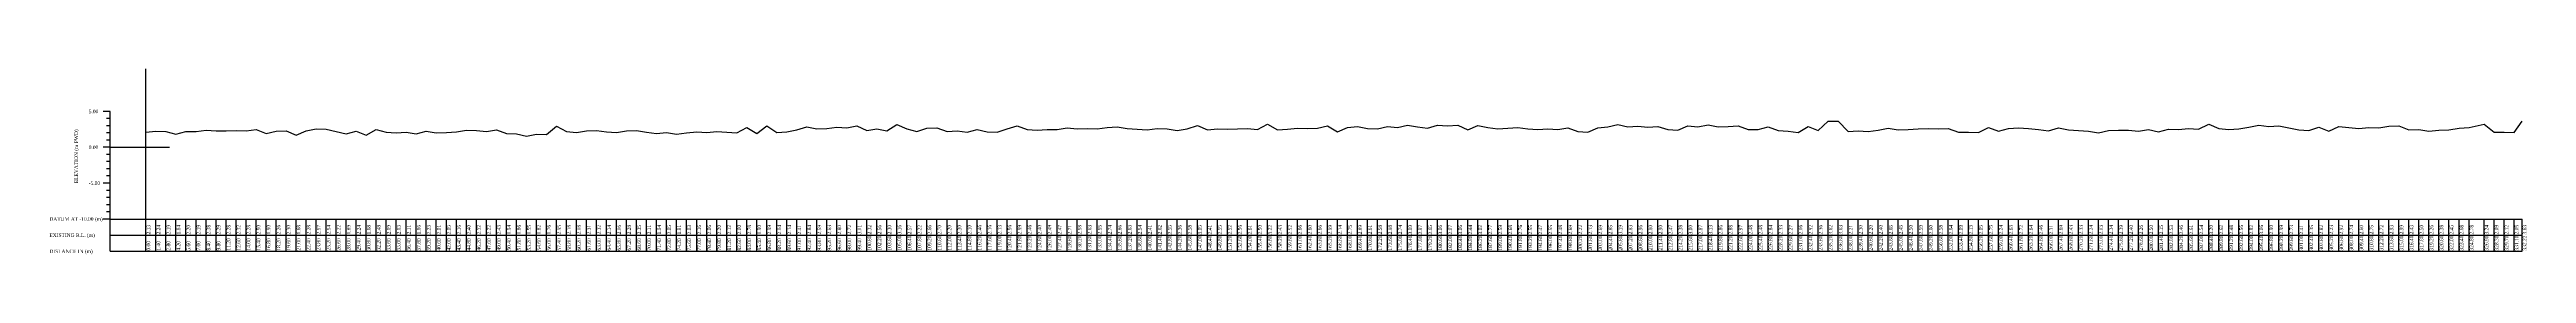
# Model space of a CAD drawing. Header units: metres. Extents: x -148477 to 168932, y -55673 to -2736.
# Drawn here: x 4703.2 to 5049.5, y -17409 to -17383.1 of the extents above; entities that cross this region are included whole.
import ezdxf

# ---------------------------------------------------------------- set-up
doc = ezdxf.new("R2010")
doc.units = ezdxf.units.M
doc.styles.add('liza', font='times.ttf', dxfattribs={"height": 2})

msp = doc.modelspace()

# ---------------------------------------------------------------- linework, layer by layer
at = {"color": 3, "linetype": 'Continuous', "lineweight": -3, "ltscale": 0.5}
for p, q in [((4716.668, -17404.0795), (4716.668, -17383.1289)), ((4711.668, -17394.0795), (4719.9416, -17394.0795))]:
    msp.add_line(p, q, dxfattribs=at)
at = {"color": 6, "linetype": 'Continuous', "lineweight": -3, "ltscale": 0.5}
for p, q in [((4711.668, -17389.0795), (4710.668, -17389.0795)), ((4711.668, -17390.0795), (4711.168, -17390.0795)), ((4711.668, -17391.0795), (4711.168, -17391.0795)), ((4711.668, -17408.5795), (4711.668, -17389.0795)), ((4711.668, -17394.0795), (4710.668, -17394.0795)), ((4711.668, -17392.0795), (4711.168, -17392.0795)), ((4711.668, -17393.0795), (4711.168, -17393.0795)), ((4711.668, -17395.0795), (4711.168, -17395.0795)), ((4711.668, -17396.0795), (4711.168, -17396.0795)), ((4711.668, -17397.0795), (4711.168, -17397.0795)), ((4711.668, -17398.0795), (4711.168, -17398.0795)), ((4711.668, -17399.0795), (4710.668, -17399.0795)), ((4711.668, -17400.0795), (4711.168, -17400.0795)), ((4711.668, -17401.0795), (4711.168, -17401.0795)), ((4711.668, -17404.0795), (4710.668, -17404.0795)), ((4711.668, -17402.0795), (4711.168, -17402.0795)), ((4711.668, -17403.0795), (4711.168, -17403.0795)), ((4711.668, -17404.0795), (5048.888, -17404.0795)), ((4716.668, -17408.5795), (4716.668, -17404.0795)), ((4718.068, -17408.5795), (4718.068, -17404.0795)), ((4719.468, -17408.5795), (4719.468, -17404.0795)), ((4720.868, -17408.5795), (4720.868, -17404.0795)), ((4722.268, -17408.5795), (4722.268, -17404.0795)), ((4723.668, -17408.5795), (4723.668, -17404.0795)), ((4725.068, -17408.5795), (4725.068, -17404.0795)), ((4726.468, -17408.5795), (4726.468, -17404.0795)), ((4727.868, -17408.5795), (4727.868, -17404.0795)), ((4729.268, -17408.5795), (4729.268, -17404.0795)), ((4730.668, -17408.5795), (4730.668, -17404.0795)), ((4732.068, -17408.5795), (4732.068, -17404.0795)), ((4733.468, -17408.5795), (4733.468, -17404.0795)), ((4734.868, -17408.5795), (4734.868, -17404.0795)), ((4736.268, -17408.5795), (4736.268, -17404.0795)), ((4737.668, -17408.5795), (4737.668, -17404.0795)), ((4739.068, -17408.5795), (4739.068, -17404.0795)), ((4740.468, -17408.5795), (4740.468, -17404.0795)), ((4741.868, -17408.5795), (4741.868, -17404.0795)), ((4743.268, -17408.5795), (4743.268, -17404.0795)), ((4744.668, -17408.5795), (4744.668, -17404.0795)), ((4746.068, -17408.5795), (4746.068, -17404.0795)), ((4747.468, -17408.5795), (4747.468, -17404.0795)), ((4748.868, -17408.5795), (4748.868, -17404.0795)), ((4750.268, -17408.5795), (4750.268, -17404.0795)), ((4751.668, -17408.5795), (4751.668, -17404.0795)), ((4753.068, -17408.5795), (4753.068, -17404.0795)), ((4754.468, -17408.5795), (4754.468, -17404.0795)), ((4755.868, -17408.5795), (4755.868, -17404.0795)), ((4757.268, -17408.5795), (4757.268, -17404.0795)), ((4758.668, -17408.5795), (4758.668, -17404.0795)), ((4760.068, -17408.5795), (4760.068, -17404.0795)), ((4761.468, -17408.5795), (4761.468, -17404.0795)), ((4762.868, -17408.5795), (4762.868, -17404.0795)), ((4764.268, -17408.5795), (4764.268, -17404.0795)), ((4765.668, -17408.5795), (4765.668, -17404.0795)), ((4767.068, -17408.5795), (4767.068, -17404.0795)), ((4768.468, -17408.5795), (4768.468, -17404.0795)), ((4769.868, -17408.5795), (4769.868, -17404.0795)), ((4771.268, -17408.5795), (4771.268, -17404.0795)), ((4772.668, -17408.5795), (4772.668, -17404.0795)), ((4774.068, -17408.5795), (4774.068, -17404.0795)), ((4775.468, -17408.5795), (4775.468, -17404.0795)), ((4776.868, -17408.5795), (4776.868, -17404.0795)), ((4778.268, -17408.5795), (4778.268, -17404.0795)), ((4779.668, -17408.5795), (4779.668, -17404.0795)), ((4781.068, -17408.5795), (4781.068, -17404.0795)), ((4782.468, -17408.5795), (4782.468, -17404.0795)), ((4783.868, -17408.5795), (4783.868, -17404.0795)), ((4785.268, -17408.5795), (4785.268, -17404.0795)), ((4786.668, -17408.5795), (4786.668, -17404.0795)), ((4788.068, -17408.5795), (4788.068, -17404.0795)), ((4789.468, -17408.5795), (4789.468, -17404.0795)), ((4790.868, -17408.5795), (4790.868, -17404.0795)), ((4792.268, -17408.5795), (4792.268, -17404.0795)), ((4793.668, -17408.5795), (4793.668, -17404.0795)), ((4795.068, -17408.5795), (4795.068, -17404.0795)), ((4796.468, -17408.5795), (4796.468, -17404.0795)), ((4797.868, -17408.5795), (4797.868, -17404.0795)), ((4799.268, -17408.5795), (4799.268, -17404.0795)), ((4800.668, -17408.5795), (4800.668, -17404.0795)), ((4802.068, -17408.5795), (4802.068, -17404.0795)), ((4803.468, -17408.5795), (4803.468, -17404.0795)), ((4804.868, -17408.5795), (4804.868, -17404.0795)), ((4806.268, -17408.5795), (4806.268, -17404.0795)), ((4807.668, -17408.5795), (4807.668, -17404.0795)), ((4809.068, -17408.5795), (4809.068, -17404.0795)), ((4810.468, -17408.5795), (4810.468, -17404.0795)), ((4811.868, -17408.5795), (4811.868, -17404.0795)), ((4813.268, -17408.5795), (4813.268, -17404.0795)), ((4814.668, -17408.5795), (4814.668, -17404.0795)), ((4816.068, -17408.5795), (4816.068, -17404.0795)), ((4817.468, -17408.5795), (4817.468, -17404.0795)), ((4818.868, -17408.5795), (4818.868, -17404.0795)), ((4820.268, -17408.5795), (4820.268, -17404.0795)), ((4821.668, -17408.5795), (4821.668, -17404.0795)), ((4823.068, -17408.5795), (4823.068, -17404.0795)), ((4824.468, -17408.5795), (4824.468, -17404.0795)), ((4825.868, -17408.5795), (4825.868, -17404.0795)), ((4827.268, -17408.5795), (4827.268, -17404.0795)), ((4828.668, -17408.5795), (4828.668, -17404.0795)), ((4830.068, -17408.5795), (4830.068, -17404.0795)), ((4831.468, -17408.5795), (4831.468, -17404.0795)), ((4832.868, -17408.5795), (4832.868, -17404.0795)), ((4834.268, -17408.5795), (4834.268, -17404.0795)), ((4835.668, -17408.5795), (4835.668, -17404.0795)), ((4837.068, -17408.5795), (4837.068, -17404.0795)), ((4838.468, -17408.5795), (4838.468, -17404.0795)), ((4839.868, -17408.5795), (4839.868, -17404.0795)), ((4841.268, -17408.5795), (4841.268, -17404.0795)), ((4842.668, -17408.5795), (4842.668, -17404.0795)), ((4844.068, -17408.5795), (4844.068, -17404.0795)), ((4845.468, -17408.5795), (4845.468, -17404.0795)), ((4846.868, -17408.5795), (4846.868, -17404.0795)), ((4848.268, -17408.5795), (4848.268, -17404.0795)), ((4849.668, -17408.5795), (4849.668, -17404.0795)), ((4851.068, -17408.5795), (4851.068, -17404.0795)), ((4852.468, -17408.5795), (4852.468, -17404.0795)), ((4853.868, -17408.5795), (4853.868, -17404.0795)), ((4855.268, -17408.5795), (4855.268, -17404.0795)), ((4856.668, -17408.5795), (4856.668, -17404.0795)), ((4858.068, -17408.5795), (4858.068, -17404.0795)), ((4859.468, -17408.5795), (4859.468, -17404.0795)), ((4860.868, -17408.5795), (4860.868, -17404.0795)), ((4862.268, -17408.5795), (4862.268, -17404.0795)), ((4863.668, -17408.5795), (4863.668, -17404.0795)), ((4865.068, -17408.5795), (4865.068, -17404.0795)), ((4866.468, -17408.5795), (4866.468, -17404.0795)), ((4867.868, -17408.5795), (4867.868, -17404.0795)), ((4869.268, -17408.5795), (4869.268, -17404.0795)), ((4870.668, -17408.5795), (4870.668, -17404.0795)), ((4872.068, -17408.5795), (4872.068, -17404.0795)), ((4873.468, -17408.5795), (4873.468, -17404.0795)), ((4874.868, -17408.5795), (4874.868, -17404.0795)), ((4876.268, -17408.5795), (4876.268, -17404.0795)), ((4877.668, -17408.5795), (4877.668, -17404.0795)), ((4879.068, -17408.5795), (4879.068, -17404.0795)), ((4880.468, -17408.5795), (4880.468, -17404.0795)), ((4881.868, -17408.5795), (4881.868, -17404.0795)), ((4883.268, -17408.5795), (4883.268, -17404.0795)), ((4884.668, -17408.5795), (4884.668, -17404.0795)), ((4886.068, -17408.5795), (4886.068, -17404.0795)), ((4887.468, -17408.5795), (4887.468, -17404.0795)), ((4888.868, -17408.5795), (4888.868, -17404.0795)), ((4890.268, -17408.5795), (4890.268, -17404.0795)), ((4891.668, -17408.5795), (4891.668, -17404.0795)), ((4893.068, -17408.5795), (4893.068, -17404.0795)), ((4894.468, -17408.5795), (4894.468, -17404.0795)), ((4895.868, -17408.5795), (4895.868, -17404.0795)), ((4897.268, -17408.5795), (4897.268, -17404.0795)), ((4898.668, -17408.5795), (4898.668, -17404.0795)), ((4900.068, -17408.5795), (4900.068, -17404.0795)), ((4901.468, -17408.5795), (4901.468, -17404.0795)), ((4902.868, -17408.5795), (4902.868, -17404.0795)), ((4904.268, -17408.5795), (4904.268, -17404.0795)), ((4905.668, -17408.5795), (4905.668, -17404.0795)), ((4907.068, -17408.5795), (4907.068, -17404.0795)), ((4908.468, -17408.5795), (4908.468, -17404.0795)), ((4909.868, -17408.5795), (4909.868, -17404.0795)), ((4911.268, -17408.5795), (4911.268, -17404.0795)), ((4912.668, -17408.5795), (4912.668, -17404.0795)), ((4914.068, -17408.5795), (4914.068, -17404.0795)), ((4915.468, -17408.5795), (4915.468, -17404.0795)), ((4916.868, -17408.5795), (4916.868, -17404.0795)), ((4918.268, -17408.5795), (4918.268, -17404.0795)), ((4919.668, -17408.5795), (4919.668, -17404.0795)), ((4921.068, -17408.5795), (4921.068, -17404.0795)), ((4922.468, -17408.5795), (4922.468, -17404.0795)), ((4923.868, -17408.5795), (4923.868, -17404.0795)), ((4925.268, -17408.5795), (4925.268, -17404.0795)), ((4926.668, -17408.5795), (4926.668, -17404.0795)), ((4928.068, -17408.5795), (4928.068, -17404.0795)), ((4929.468, -17408.5795), (4929.468, -17404.0795)), ((4930.868, -17408.5795), (4930.868, -17404.0795)), ((4932.268, -17408.5795), (4932.268, -17404.0795)), ((4933.668, -17408.5795), (4933.668, -17404.0795)), ((4935.068, -17408.5795), (4935.068, -17404.0795)), ((4936.468, -17408.5795), (4936.468, -17404.0795)), ((4937.868, -17408.5795), (4937.868, -17404.0795)), ((4939.268, -17408.5795), (4939.268, -17404.0795)), ((4940.668, -17408.5795), (4940.668, -17404.0795)), ((4942.068, -17408.5795), (4942.068, -17404.0795)), ((4943.468, -17408.5795), (4943.468, -17404.0795)), ((4944.868, -17408.5795), (4944.868, -17404.0795)), ((4946.268, -17408.5795), (4946.268, -17404.0795)), ((4947.668, -17408.5795), (4947.668, -17404.0795)), ((4949.068, -17408.5795), (4949.068, -17404.0795)), ((4950.468, -17408.5795), (4950.468, -17404.0795)), ((4951.868, -17408.5795), (4951.868, -17404.0795)), ((4953.268, -17408.5795), (4953.268, -17404.0795)), ((4954.668, -17408.5795), (4954.668, -17404.0795)), ((4956.068, -17408.5795), (4956.068, -17404.0795)), ((4957.468, -17408.5795), (4957.468, -17404.0795)), ((4958.868, -17408.5795), (4958.868, -17404.0795)), ((4960.268, -17408.5795), (4960.268, -17404.0795)), ((4961.668, -17408.5795), (4961.668, -17404.0795)), ((4963.068, -17408.5795), (4963.068, -17404.0795)), ((4964.468, -17408.5795), (4964.468, -17404.0795)), ((4965.868, -17408.5795), (4965.868, -17404.0795)), ((4967.268, -17408.5795), (4967.268, -17404.0795)), ((4968.668, -17408.5795), (4968.668, -17404.0795)), ((4970.068, -17408.5795), (4970.068, -17404.0795)), ((4971.468, -17408.5795), (4971.468, -17404.0795)), ((4972.868, -17408.5795), (4972.868, -17404.0795)), ((4974.268, -17408.5795), (4974.268, -17404.0795)), ((4975.668, -17408.5795), (4975.668, -17404.0795)), ((4977.068, -17408.5795), (4977.068, -17404.0795)), ((4978.468, -17408.5795), (4978.468, -17404.0795)), ((4979.868, -17408.5795), (4979.868, -17404.0795)), ((4981.268, -17408.5795), (4981.268, -17404.0795)), ((4982.668, -17408.5795), (4982.668, -17404.0795)), ((4984.068, -17408.5795), (4984.068, -17404.0795)), ((4985.468, -17408.5795), (4985.468, -17404.0795)), ((4986.868, -17408.5795), (4986.868, -17404.0795)), ((4988.268, -17408.5795), (4988.268, -17404.0795)), ((4989.668, -17408.5795), (4989.668, -17404.0795)), ((4991.068, -17408.5795), (4991.068, -17404.0795)), ((4992.468, -17408.5795), (4992.468, -17404.0795)), ((4993.868, -17408.5795), (4993.868, -17404.0795)), ((4995.268, -17408.5795), (4995.268, -17404.0795)), ((4996.668, -17408.5795), (4996.668, -17404.0795)), ((4998.068, -17408.5795), (4998.068, -17404.0795)), ((4999.468, -17408.5795), (4999.468, -17404.0795)), ((5000.868, -17408.5795), (5000.868, -17404.0795)), ((5002.268, -17408.5795), (5002.268, -17404.0795)), ((5003.668, -17408.5795), (5003.668, -17404.0795)), ((5005.068, -17408.5795), (5005.068, -17404.0795)), ((5006.468, -17408.5795), (5006.468, -17404.0795)), ((5007.868, -17408.5795), (5007.868, -17404.0795)), ((5009.268, -17408.5795), (5009.268, -17404.0795)), ((5010.668, -17408.5795), (5010.668, -17404.0795)), ((5012.068, -17408.5795), (5012.068, -17404.0795)), ((5013.468, -17408.5795), (5013.468, -17404.0795)), ((5014.868, -17408.5795), (5014.868, -17404.0795)), ((5016.268, -17408.5795), (5016.268, -17404.0795)), ((5017.668, -17408.5795), (5017.668, -17404.0795)), ((5019.068, -17408.5795), (5019.068, -17404.0795)), ((5020.468, -17408.5795), (5020.468, -17404.0795)), ((5021.868, -17408.5795), (5021.868, -17404.0795)), ((5023.268, -17408.5795), (5023.268, -17404.0795)), ((5024.668, -17408.5795), (5024.668, -17404.0795)), ((5026.068, -17408.5795), (5026.068, -17404.0795)), ((5027.468, -17408.5795), (5027.468, -17404.0795)), ((5028.868, -17408.5795), (5028.868, -17404.0795)), ((5030.268, -17408.5795), (5030.268, -17404.0795)), ((5031.668, -17408.5795), (5031.668, -17404.0795)), ((5033.068, -17408.5795), (5033.068, -17404.0795)), ((5034.468, -17408.5795), (5034.468, -17404.0795)), ((5035.868, -17408.5795), (5035.868, -17404.0795)), ((5037.268, -17408.5795), (5037.268, -17404.0795)), ((5038.668, -17408.5795), (5038.668, -17404.0795)), ((5040.068, -17408.5795), (5040.068, -17404.0795)), ((5041.468, -17408.5795), (5041.468, -17404.0795)), ((5043.568, -17408.5795), (5043.568, -17404.0795)), ((5044.968, -17408.5795), (5044.968, -17404.0795)), ((5046.368, -17408.5795), (5046.368, -17404.0795)), ((5047.768, -17408.5795), (5047.768, -17404.0795)), ((5048.888, -17408.5795), (5048.888, -17404.0795)), ((4711.668, -17406.3295), (5048.888, -17406.3295)), ((4711.668, -17408.5795), (5048.888, -17408.5795))]:
    msp.add_line(p, q, dxfattribs=at)
msp.add_lwpolyline([(4716.668, -17391.9495), (4718.068, -17391.8395), (4719.468, -17391.8915), (4720.868, -17392.2395), (4722.268, -17391.8795), (4723.668, -17391.8855), (4725.068, -17391.6995), (4726.468, -17391.7895), (4727.868, -17391.7995), (4729.268, -17391.7595), (4730.668, -17391.7995), (4732.068, -17391.5795), (4733.468, -17392.1795), (4734.868, -17391.8195), (4736.268, -17391.7795), (4737.668, -17392.3995), (4739.068, -17391.7995), (4740.468, -17391.5095), (4741.868, -17391.5395), (4743.268, -17391.8595), (4744.668, -17392.1895), (4746.068, -17391.8395), (4747.468, -17392.3995), (4748.868, -17391.5995), (4750.268, -17391.9895), (4751.668, -17392.0455), (4753.068, -17391.9695), (4754.468, -17392.2205), (4755.868, -17391.8495), (4757.268, -17392.0695), (4758.668, -17392.0295), (4760.068, -17391.9195), (4761.468, -17391.6795), (4762.868, -17391.7595), (4764.268, -17391.8595), (4765.668, -17391.6495), (4767.068, -17392.1395), (4768.468, -17392.2195), (4769.868, -17392.5295), (4771.268, -17392.2595), (4772.668, -17392.3195), (4774.068, -17391.1295), (4775.468, -17391.8995), (4776.868, -17391.9995), (4778.268, -17391.7695), (4779.668, -17391.7595), (4781.068, -17391.9395), (4782.468, -17392.0195), (4783.868, -17391.7995), (4785.268, -17391.7295), (4786.668, -17391.9695), (4788.068, -17392.1395), (4789.468, -17392.0295), (4790.868, -17392.2695), (4792.268, -17392.0495), (4793.668, -17391.9195), (4795.068, -17392.0195), (4796.468, -17391.8795), (4797.868, -17391.9595), (4799.268, -17392.0795), (4800.668, -17391.2995), (4802.068, -17392.1795), (4803.468, -17391.0895), (4804.868, -17392.0395), (4806.268, -17391.9395), (4807.668, -17391.6695), (4809.068, -17391.2395), (4810.468, -17391.4895), (4811.868, -17391.4495), (4813.268, -17391.2795), (4814.668, -17391.3595), (4816.068, -17391.0695), (4817.468, -17391.7595), (4818.868, -17391.5195), (4820.268, -17391.7795), (4821.668, -17390.9195), (4823.068, -17391.5095), (4824.468, -17391.8595), (4825.868, -17391.4195), (4827.268, -17391.3795), (4828.668, -17391.8795), (4830.068, -17391.7795), (4831.468, -17391.9795), (4832.868, -17391.6195), (4834.268, -17391.9195), (4835.668, -17391.9495), (4837.068, -17391.5195), (4838.468, -17391.0895), (4839.868, -17391.6195), (4841.268, -17391.6795), (4842.668, -17391.5895), (4844.068, -17391.6095), (4845.468, -17391.3695), (4846.868, -17391.4995), (4848.268, -17391.4495), (4849.668, -17391.5295), (4851.068, -17391.3395), (4852.468, -17391.2195), (4853.868, -17391.4495), (4855.268, -17391.5395), (4856.668, -17391.6695), (4858.068, -17391.4595), (4859.468, -17391.5295), (4860.868, -17391.7195), (4862.268, -17391.4995), (4863.668, -17391.0345), (4865.068, -17391.6695), (4866.468, -17391.5295), (4867.868, -17391.5595), (4869.268, -17391.5195), (4870.668, -17391.4735), (4872.068, -17391.5795), (4873.468, -17390.8595), (4874.868, -17391.6495), (4876.268, -17391.5595), (4877.668, -17391.4195), (4879.068, -17391.4755), (4880.468, -17391.4195), (4881.868, -17391.0895), (4883.268, -17391.9395), (4884.668, -17391.3295), (4886.068, -17391.1895), (4887.468, -17391.4695), (4888.868, -17391.4995), (4890.268, -17391.1975), (4891.668, -17391.3395), (4893.068, -17390.9895), (4894.468, -17391.2095), (4895.868, -17391.4295), (4897.268, -17391.0195), (4898.668, -17391.1055), (4900.068, -17391.0195), (4901.468, -17391.6395), (4902.868, -17391.0595), (4904.268, -17391.3095), (4905.668, -17391.4895), (4907.068, -17391.3995), (4908.468, -17391.3195), (4909.868, -17391.5295), (4911.268, -17391.6095), (4912.668, -17391.5295), (4914.068, -17391.5995), (4915.468, -17391.3895), (4916.868, -17391.8595), (4918.268, -17391.9495), (4919.668, -17391.3895), (4921.068, -17391.2295), (4922.468, -17390.8895), (4923.868, -17391.2495), (4925.268, -17391.1195), (4926.668, -17391.2795), (4928.068, -17391.1795), (4929.468, -17391.6095), (4930.868, -17391.6995), (4932.268, -17391.0795), (4933.668, -17391.2095), (4935.068, -17390.9495), (4936.468, -17391.2195), (4937.868, -17391.1995), (4939.268, -17391.1095), (4940.668, -17391.5995), (4942.068, -17391.5995), (4943.468, -17391.2395), (4944.868, -17391.7495), (4946.268, -17391.8095), (4947.668, -17392.0195), (4949.068, -17391.1595), (4950.468, -17391.7195), (4951.868, -17390.4595), (4953.268, -17390.4495), (4954.668, -17391.8695), (4956.068, -17391.7795), (4957.468, -17391.8795), (4958.868, -17391.6795), (4960.268, -17391.4295), (4961.668, -17391.6295), (4963.068, -17391.5795), (4964.468, -17391.4895), (4965.868, -17391.4795), (4967.268, -17391.4995), (4968.668, -17391.4395), (4970.068, -17391.9895), (4971.468, -17391.9495), (4972.868, -17392.0295), (4974.268, -17391.3295), (4975.668, -17391.8395), (4977.068, -17391.4495), (4978.468, -17391.3595), (4979.868, -17391.4395), (4981.268, -17391.6195), (4982.668, -17391.7695), (4984.068, -17391.3895), (4985.468, -17391.6495), (4986.868, -17391.7495), (4988.268, -17391.8445), (4989.668, -17392.0495), (4991.068, -17391.7395), (4992.468, -17391.6895), (4993.868, -17391.6795), (4995.268, -17391.8195), (4996.668, -17391.5795), (4998.068, -17391.9295), (4999.468, -17391.5495), (5000.868, -17391.6195), (5002.268, -17391.4695), (5003.668, -17391.5395), (5005.068, -17390.8795), (5006.468, -17391.4595), (5007.868, -17391.5995), (5009.268, -17391.5195), (5010.668, -17391.2595), (5012.068, -17391.0195), (5013.468, -17391.1795), (5014.868, -17391.0895), (5016.268, -17391.3495), (5017.668, -17391.6695), (5019.068, -17391.7295), (5020.468, -17391.2595), (5021.868, -17391.8495), (5023.268, -17391.1595), (5024.668, -17391.3395), (5026.068, -17391.4795), (5027.468, -17391.3295), (5028.868, -17391.3595), (5030.268, -17391.1495), (5031.668, -17391.0895), (5033.068, -17391.6495), (5034.468, -17391.5795), (5035.868, -17391.8195), (5037.268, -17391.6995), (5038.668, -17391.6295), (5040.068, -17391.3995), (5041.468, -17391.2995), (5043.568, -17390.8395), (5044.968, -17391.9895), (5046.368, -17391.9595), (5047.768, -17392.0295), (5048.888, -17390.4495)], dxfattribs=at)

# ---------------------------------------------------------------- texts
at = {"color": 6, "linetype": 'Continuous', "lineweight": -3, "ltscale": 0.5, "char_height": 0.5, "attachment_point": 1, "style": 'liza'}
for s, insert, width in [('5.00', (4708.668, -17388.8295), 2), ('0.00', (4708.668, -17393.8295), 2), ('-5.00', (4708.668, -17398.8295), 2), ('DATUM AT -10.00 (m)', (4703.168, -17403.8295), 7.5), ('EXISTING R.L. (m)', (4703.168, -17406.0795), 7.5), ('DISTANCE IN (m)', (4703.168, -17408.3295), 7.5)]:
    msp.add_mtext(s, dxfattribs=dict(at, insert=insert, width=width))
at = {"color": 6, "linetype": 'Continuous', "lineweight": -3, "ltscale": 0.5, "char_height": 0.5, "attachment_point": 1, "rotation": 90, "style": 'liza'}
for s, insert, width in [('ELEVATION (m PWD)', (4706.668, -17399.0795), 10), ('2.13', (4716.768, -17406.2295), 2.15), ('2.24', (4718.168, -17406.2295), 2.15), ('2.19', (4719.568, -17406.2295), 2.15), ('1.84', (4720.968, -17406.2295), 2.15), ('2.20', (4722.368, -17406.2295), 2.15), ('2.19', (4723.768, -17406.2295), 2.15), ('2.38', (4725.168, -17406.2295), 2.15), ('2.29', (4726.568, -17406.2295), 2.15), ('2.28', (4727.968, -17406.2295), 2.15), ('2.32', (4729.368, -17406.2295), 2.15), ('2.28', (4730.768, -17406.2295), 2.15), ('2.50', (4732.168, -17406.2295), 2.15), ('1.90', (4733.568, -17406.2295), 2.15), ('2.26', (4734.968, -17406.2295), 2.15), ('2.30', (4736.368, -17406.2295), 2.15), ('1.68', (4737.768, -17406.2295), 2.15), ('2.28', (4739.168, -17406.2295), 2.15), ('2.57', (4740.568, -17406.2295), 2.15), ('2.54', (4741.968, -17406.2295), 2.15), ('2.22', (4743.368, -17406.2295), 2.15), ('1.89', (4744.768, -17406.2295), 2.15), ('2.24', (4746.168, -17406.2295), 2.15), ('1.68', (4747.568, -17406.2295), 2.15), ('2.48', (4748.968, -17406.2295), 2.15), ('2.09', (4750.368, -17406.2295), 2.15), ('2.03', (4751.768, -17406.2295), 2.15), ('2.11', (4753.168, -17406.2295), 2.15), ('1.86', (4754.568, -17406.2295), 2.15), ('2.23', (4755.968, -17406.2295), 2.15), ('2.01', (4757.368, -17406.2295), 2.15), ('2.05', (4758.768, -17406.2295), 2.15), ('2.16', (4760.168, -17406.2295), 2.15), ('2.40', (4761.568, -17406.2295), 2.15), ('2.32', (4762.968, -17406.2295), 2.15), ('2.22', (4764.368, -17406.2295), 2.15), ('2.43', (4765.768, -17406.2295), 2.15), ('1.94', (4767.168, -17406.2295), 2.15), ('1.86', (4768.568, -17406.2295), 2.15), ('1.55', (4769.968, -17406.2295), 2.15), ('1.82', (4771.368, -17406.2295), 2.15), ('1.76', (4772.768, -17406.2295), 2.15), ('2.95', (4774.168, -17406.2295), 2.15), ('2.18', (4775.568, -17406.2295), 2.15), ('2.08', (4776.968, -17406.2295), 2.15), ('2.31', (4778.368, -17406.2295), 2.15), ('2.32', (4779.768, -17406.2295), 2.15), ('2.14', (4781.168, -17406.2295), 2.15), ('2.06', (4782.568, -17406.2295), 2.15), ('2.28', (4783.968, -17406.2295), 2.15), ('2.35', (4785.368, -17406.2295), 2.15), ('2.11', (4786.768, -17406.2295), 2.15), ('1.94', (4788.168, -17406.2295), 2.15), ('2.05', (4789.568, -17406.2295), 2.15), ('1.81', (4790.968, -17406.2295), 2.15), ('2.03', (4792.368, -17406.2295), 2.15), ('2.16', (4793.768, -17406.2295), 2.15), ('2.06', (4795.168, -17406.2295), 2.15), ('2.20', (4796.568, -17406.2295), 2.15), ('2.12', (4797.968, -17406.2295), 2.15), ('2.00', (4799.368, -17406.2295), 2.15), ('2.78', (4800.768, -17406.2295), 2.15), ('1.90', (4802.168, -17406.2295), 2.15), ('2.99', (4803.568, -17406.2295), 2.15), ('2.04', (4804.968, -17406.2295), 2.15), ('2.14', (4806.368, -17406.2295), 2.15), ('2.41', (4807.768, -17406.2295), 2.15), ('2.84', (4809.168, -17406.2295), 2.15), ('2.59', (4810.568, -17406.2295), 2.15), ('2.63', (4811.968, -17406.2295), 2.15), ('2.80', (4813.368, -17406.2295), 2.15), ('2.72', (4814.768, -17406.2295), 2.15), ('3.01', (4816.168, -17406.2295), 2.15), ('2.32', (4817.568, -17406.2295), 2.15), ('2.56', (4818.968, -17406.2295), 2.15), ('2.30', (4820.368, -17406.2295), 2.15), ('3.16', (4821.768, -17406.2295), 2.15), ('2.57', (4823.168, -17406.2295), 2.15), ('2.22', (4824.568, -17406.2295), 2.15), ('2.66', (4825.968, -17406.2295), 2.15), ('2.70', (4827.368, -17406.2295), 2.15), ('2.20', (4828.768, -17406.2295), 2.15), ('2.30', (4830.168, -17406.2295), 2.15), ('2.10', (4831.568, -17406.2295), 2.15), ('2.46', (4832.968, -17406.2295), 2.15), ('2.16', (4834.368, -17406.2295), 2.15), ('2.13', (4835.768, -17406.2295), 2.15), ('2.56', (4837.168, -17406.2295), 2.15), ('2.99', (4838.568, -17406.2295), 2.15), ('2.46', (4839.968, -17406.2295), 2.15), ('2.40', (4841.368, -17406.2295), 2.15), ('2.49', (4842.768, -17406.2295), 2.15), ('2.47', (4844.168, -17406.2295), 2.15), ('2.71', (4845.568, -17406.2295), 2.15), ('2.58', (4846.968, -17406.2295), 2.15), ('2.63', (4848.368, -17406.2295), 2.15), ('2.55', (4849.768, -17406.2295), 2.15), ('2.74', (4851.168, -17406.2295), 2.15), ('2.86', (4852.568, -17406.2295), 2.15), ('2.63', (4853.968, -17406.2295), 2.15), ('2.54', (4855.368, -17406.2295), 2.15), ('2.41', (4856.768, -17406.2295), 2.15), ('2.62', (4858.168, -17406.2295), 2.15), ('2.55', (4859.568, -17406.2295), 2.15), ('2.36', (4860.968, -17406.2295), 2.15), ('2.58', (4862.368, -17406.2295), 2.15), ('3.05', (4863.768, -17406.2295), 2.15), ('2.41', (4865.168, -17406.2295), 2.15), ('2.55', (4866.568, -17406.2295), 2.15), ('2.52', (4867.968, -17406.2295), 2.15), ('2.56', (4869.368, -17406.2295), 2.15), ('2.61', (4870.768, -17406.2295), 2.15), ('2.50', (4872.168, -17406.2295), 2.15), ('3.22', (4873.568, -17406.2295), 2.15), ('2.43', (4874.968, -17406.2295), 2.15), ('2.52', (4876.368, -17406.2295), 2.15), ('2.66', (4877.768, -17406.2295), 2.15), ('2.60', (4879.168, -17406.2295), 2.15), ('2.66', (4880.568, -17406.2295), 2.15), ('2.99', (4881.968, -17406.2295), 2.15), ('2.14', (4883.368, -17406.2295), 2.15), ('2.75', (4884.768, -17406.2295), 2.15), ('2.89', (4886.168, -17406.2295), 2.15), ('2.61', (4887.568, -17406.2295), 2.15), ('2.58', (4888.968, -17406.2295), 2.15), ('2.88', (4890.368, -17406.2295), 2.15), ('2.74', (4891.768, -17406.2295), 2.15), ('3.09', (4893.168, -17406.2295), 2.15), ('2.87', (4894.568, -17406.2295), 2.15), ('2.65', (4895.968, -17406.2295), 2.15), ('3.06', (4897.368, -17406.2295), 2.15), ('2.97', (4898.768, -17406.2295), 2.15), ('3.06', (4900.168, -17406.2295), 2.15), ('2.44', (4901.568, -17406.2295), 2.15), ('3.02', (4902.968, -17406.2295), 2.15), ('2.77', (4904.368, -17406.2295), 2.15), ('2.59', (4905.768, -17406.2295), 2.15), ('2.68', (4907.168, -17406.2295), 2.15), ('2.76', (4908.568, -17406.2295), 2.15), ('2.55', (4909.968, -17406.2295), 2.15), ('2.47', (4911.368, -17406.2295), 2.15), ('2.55', (4912.768, -17406.2295), 2.15), ('2.48', (4914.168, -17406.2295), 2.15), ('2.69', (4915.568, -17406.2295), 2.15), ('2.22', (4916.968, -17406.2295), 2.15), ('2.13', (4918.368, -17406.2295), 2.15), ('2.69', (4919.768, -17406.2295), 2.15), ('2.85', (4921.168, -17406.2295), 2.15), ('3.19', (4922.568, -17406.2295), 2.15), ('2.83', (4923.968, -17406.2295), 2.15), ('2.96', (4925.368, -17406.2295), 2.15), ('2.80', (4926.768, -17406.2295), 2.15), ('2.90', (4928.168, -17406.2295), 2.15), ('2.47', (4929.568, -17406.2295), 2.15), ('2.38', (4930.968, -17406.2295), 2.15), ('3.00', (4932.368, -17406.2295), 2.15), ('2.87', (4933.768, -17406.2295), 2.15), ('3.13', (4935.168, -17406.2295), 2.15), ('2.86', (4936.568, -17406.2295), 2.15), ('2.88', (4937.968, -17406.2295), 2.15), ('2.97', (4939.368, -17406.2295), 2.15), ('2.48', (4940.768, -17406.2295), 2.15), ('2.48', (4942.168, -17406.2295), 2.15), ('2.84', (4943.568, -17406.2295), 2.15), ('2.33', (4944.968, -17406.2295), 2.15), ('2.27', (4946.368, -17406.2295), 2.15), ('2.06', (4947.768, -17406.2295), 2.15), ('2.92', (4949.168, -17406.2295), 2.15), ('2.36', (4950.568, -17406.2295), 2.15), ('3.62', (4951.968, -17406.2295), 2.15), ('3.63', (4953.368, -17406.2295), 2.15), ('2.21', (4954.768, -17406.2295), 2.15), ('2.30', (4956.168, -17406.2295), 2.15), ('2.20', (4957.568, -17406.2295), 2.15), ('2.40', (4958.968, -17406.2295), 2.15), ('2.65', (4960.368, -17406.2295), 2.15), ('2.45', (4961.768, -17406.2295), 2.15), ('2.50', (4963.168, -17406.2295), 2.15), ('2.59', (4964.568, -17406.2295), 2.15), ('2.60', (4965.968, -17406.2295), 2.15), ('2.58', (4967.368, -17406.2295), 2.15), ('2.64', (4968.768, -17406.2295), 2.15), ('2.09', (4970.168, -17406.2295), 2.15), ('2.13', (4971.568, -17406.2295), 2.15), ('2.05', (4972.968, -17406.2295), 2.15), ('2.75', (4974.368, -17406.2295), 2.15), ('2.24', (4975.768, -17406.2295), 2.15), ('2.63', (4977.168, -17406.2295), 2.15), ('2.72', (4978.568, -17406.2295), 2.15), ('2.64', (4979.968, -17406.2295), 2.15), ('2.46', (4981.368, -17406.2295), 2.15), ('2.31', (4982.768, -17406.2295), 2.15), ('2.69', (4984.168, -17406.2295), 2.15), ('2.43', (4985.568, -17406.2295), 2.15), ('2.33', (4986.968, -17406.2295), 2.15), ('2.24', (4988.368, -17406.2295), 2.15), ('2.03', (4989.768, -17406.2295), 2.15), ('2.34', (4991.168, -17406.2295), 2.15), ('2.39', (4992.568, -17406.2295), 2.15), ('2.40', (4993.968, -17406.2295), 2.15), ('2.26', (4995.368, -17406.2295), 2.15), ('2.50', (4996.768, -17406.2295), 2.15), ('2.15', (4998.168, -17406.2295), 2.15), ('2.53', (4999.568, -17406.2295), 2.15), ('2.46', (5000.968, -17406.2295), 2.15), ('2.61', (5002.368, -17406.2295), 2.15), ('2.54', (5003.768, -17406.2295), 2.15), ('3.20', (5005.168, -17406.2295), 2.15), ('2.62', (5006.568, -17406.2295), 2.15), ('2.48', (5007.968, -17406.2295), 2.15), ('2.56', (5009.368, -17406.2295), 2.15), ('2.82', (5010.768, -17406.2295), 2.15), ('3.06', (5012.168, -17406.2295), 2.15), ('2.90', (5013.568, -17406.2295), 2.15), ('2.99', (5014.968, -17406.2295), 2.15), ('2.73', (5016.368, -17406.2295), 2.15), ('2.41', (5017.768, -17406.2295), 2.15), ('2.35', (5019.168, -17406.2295), 2.15), ('2.82', (5020.568, -17406.2295), 2.15), ('2.23', (5021.968, -17406.2295), 2.15), ('2.92', (5023.368, -17406.2295), 2.15), ('2.74', (5024.768, -17406.2295), 2.15), ('2.60', (5026.168, -17406.2295), 2.15), ('2.75', (5027.568, -17406.2295), 2.15), ('2.72', (5028.968, -17406.2295), 2.15), ('2.93', (5030.368, -17406.2295), 2.15), ('2.99', (5031.768, -17406.2295), 2.15), ('2.43', (5033.168, -17406.2295), 2.15), ('2.50', (5034.568, -17406.2295), 2.15), ('2.26', (5035.968, -17406.2295), 2.15), ('2.38', (5037.368, -17406.2295), 2.15), ('2.45', (5038.768, -17406.2295), 2.15), ('2.68', (5040.168, -17406.2295), 2.15), ('2.78', (5041.568, -17406.2295), 2.15), ('3.24', (5043.668, -17406.2295), 2.15), ('2.09', (5045.068, -17406.2295), 2.15), ('2.12', (5046.468, -17406.2295), 2.15), ('2.05', (5047.868, -17406.2295), 2.15), ('3.63', (5048.988, -17406.2295), 2.15), ('0.00', (4716.768, -17408.4795), 2.15), ('1.40', (4718.168, -17408.4795), 2.15), ('2.80', (4719.568, -17408.4795), 2.15), ('4.20', (4720.968, -17408.4795), 2.15), ('5.60', (4722.368, -17408.4795), 2.15), ('7.00', (4723.768, -17408.4795), 2.15), ('8.40', (4725.168, -17408.4795), 2.15), ('9.80', (4726.568, -17408.4795), 2.15), ('11.20', (4727.968, -17408.4795), 2.15), ('12.60', (4729.368, -17408.4795), 2.15), ('14.00', (4730.768, -17408.4795), 2.15), ('15.40', (4732.168, -17408.4795), 2.15), ('16.80', (4733.568, -17408.4795), 2.15), ('18.20', (4734.968, -17408.4795), 2.15), ('19.60', (4736.368, -17408.4795), 2.15), ('21.00', (4737.768, -17408.4795), 2.15), ('22.40', (4739.168, -17408.4795), 2.15), ('23.80', (4740.568, -17408.4795), 2.15), ('25.20', (4741.968, -17408.4795), 2.15), ('26.60', (4743.368, -17408.4795), 2.15), ('28.00', (4744.768, -17408.4795), 2.15), ('29.40', (4746.168, -17408.4795), 2.15), ('30.80', (4747.568, -17408.4795), 2.15), ('32.20', (4748.968, -17408.4795), 2.15), ('33.60', (4750.368, -17408.4795), 2.15), ('35.00', (4751.768, -17408.4795), 2.15), ('36.40', (4753.168, -17408.4795), 2.15), ('37.80', (4754.568, -17408.4795), 2.15), ('39.20', (4755.968, -17408.4795), 2.15), ('40.60', (4757.368, -17408.4795), 2.15), ('42.00', (4758.768, -17408.4795), 2.15), ('43.40', (4760.168, -17408.4795), 2.15), ('44.80', (4761.568, -17408.4795), 2.15), ('46.20', (4762.968, -17408.4795), 2.15), ('47.60', (4764.368, -17408.4795), 2.15), ('49.00', (4765.768, -17408.4795), 2.15), ('50.40', (4767.168, -17408.4795), 2.15), ('51.80', (4768.568, -17408.4795), 2.15), ('53.20', (4769.968, -17408.4795), 2.15), ('54.60', (4771.368, -17408.4795), 2.15), ('56.00', (4772.768, -17408.4795), 2.15), ('57.40', (4774.168, -17408.4795), 2.15), ('58.80', (4775.568, -17408.4795), 2.15), ('60.20', (4776.968, -17408.4795), 2.15), ('61.60', (4778.368, -17408.4795), 2.15), ('63.00', (4779.768, -17408.4795), 2.15), ('64.40', (4781.168, -17408.4795), 2.15), ('65.80', (4782.568, -17408.4795), 2.15), ('67.20', (4783.968, -17408.4795), 2.15), ('68.60', (4785.368, -17408.4795), 2.15), ('70.00', (4786.768, -17408.4795), 2.15), ('71.40', (4788.168, -17408.4795), 2.15), ('72.80', (4789.568, -17408.4795), 2.15), ('74.20', (4790.968, -17408.4795), 2.15), ('75.60', (4792.368, -17408.4795), 2.15), ('77.00', (4793.768, -17408.4795), 2.15), ('78.40', (4795.168, -17408.4795), 2.15), ('79.80', (4796.568, -17408.4795), 2.15), ('81.20', (4797.968, -17408.4795), 2.15), ('82.60', (4799.368, -17408.4795), 2.15), ('84.00', (4800.768, -17408.4795), 2.15), ('85.40', (4802.168, -17408.4795), 2.15), ('86.80', (4803.568, -17408.4795), 2.15), ('88.20', (4804.968, -17408.4795), 2.15), ('89.60', (4806.368, -17408.4795), 2.15), ('91.00', (4807.768, -17408.4795), 2.15), ('92.40', (4809.168, -17408.4795), 2.15), ('93.80', (4810.568, -17408.4795), 2.15), ('95.20', (4811.968, -17408.4795), 2.15), ('96.60', (4813.368, -17408.4795), 2.15), ('98.00', (4814.768, -17408.4795), 2.15), ('99.40', (4816.168, -17408.4795), 2.15), ('100.80', (4817.568, -17408.4795), 2.15), ('102.20', (4818.968, -17408.4795), 2.15), ('103.60', (4820.368, -17408.4795), 2.15), ('105.00', (4821.768, -17408.4795), 2.15), ('106.40', (4823.168, -17408.4795), 2.15), ('107.80', (4824.568, -17408.4795), 2.15), ('109.20', (4825.968, -17408.4795), 2.15), ('110.60', (4827.368, -17408.4795), 2.15), ('112.00', (4828.768, -17408.4795), 2.15), ('113.40', (4830.168, -17408.4795), 2.15), ('114.80', (4831.568, -17408.4795), 2.15), ('116.20', (4832.968, -17408.4795), 2.15), ('117.60', (4834.368, -17408.4795), 2.15), ('119.00', (4835.768, -17408.4795), 2.15), ('120.40', (4837.168, -17408.4795), 2.15), ('121.80', (4838.568, -17408.4795), 2.15), ('123.20', (4839.968, -17408.4795), 2.15), ('124.60', (4841.368, -17408.4795), 2.15), ('126.00', (4842.768, -17408.4795), 2.15), ('127.40', (4844.168, -17408.4795), 2.15), ('128.80', (4845.568, -17408.4795), 2.15), ('130.20', (4846.968, -17408.4795), 2.15), ('131.60', (4848.368, -17408.4795), 2.15), ('133.00', (4849.768, -17408.4795), 2.15), ('134.40', (4851.168, -17408.4795), 2.15), ('135.80', (4852.568, -17408.4795), 2.15), ('137.20', (4853.968, -17408.4795), 2.15), ('138.60', (4855.368, -17408.4795), 2.15), ('140.00', (4856.768, -17408.4795), 2.15), ('141.40', (4858.168, -17408.4795), 2.15), ('142.80', (4859.568, -17408.4795), 2.15), ('144.20', (4860.968, -17408.4795), 2.15), ('145.60', (4862.368, -17408.4795), 2.15), ('147.00', (4863.768, -17408.4795), 2.15), ('148.40', (4865.168, -17408.4795), 2.15), ('149.80', (4866.568, -17408.4795), 2.15), ('151.20', (4867.968, -17408.4795), 2.15), ('152.60', (4869.368, -17408.4795), 2.15), ('154.00', (4870.768, -17408.4795), 2.15), ('155.40', (4872.168, -17408.4795), 2.15), ('156.80', (4873.568, -17408.4795), 2.15), ('158.20', (4874.968, -17408.4795), 2.15), ('159.60', (4876.368, -17408.4795), 2.15), ('161.00', (4877.768, -17408.4795), 2.15), ('162.40', (4879.168, -17408.4795), 2.15), ('163.80', (4880.568, -17408.4795), 2.15), ('165.20', (4881.968, -17408.4795), 2.15), ('166.60', (4883.368, -17408.4795), 2.15), ('168.00', (4884.768, -17408.4795), 2.15), ('169.40', (4886.168, -17408.4795), 2.15), ('170.80', (4887.568, -17408.4795), 2.15), ('172.20', (4888.968, -17408.4795), 2.15), ('173.60', (4890.368, -17408.4795), 2.15), ('175.00', (4891.768, -17408.4795), 2.15), ('176.40', (4893.168, -17408.4795), 2.15), ('177.80', (4894.568, -17408.4795), 2.15), ('179.20', (4895.968, -17408.4795), 2.15), ('180.60', (4897.368, -17408.4795), 2.15), ('182.00', (4898.768, -17408.4795), 2.15), ('183.40', (4900.168, -17408.4795), 2.15), ('184.80', (4901.568, -17408.4795), 2.15), ('186.20', (4902.968, -17408.4795), 2.15), ('187.60', (4904.368, -17408.4795), 2.15), ('189.00', (4905.768, -17408.4795), 2.15), ('190.40', (4907.168, -17408.4795), 2.15), ('191.80', (4908.568, -17408.4795), 2.15), ('193.20', (4909.968, -17408.4795), 2.15), ('194.60', (4911.368, -17408.4795), 2.15), ('196.00', (4912.768, -17408.4795), 2.15), ('197.40', (4914.168, -17408.4795), 2.15), ('198.80', (4915.568, -17408.4795), 2.15), ('200.20', (4916.968, -17408.4795), 2.15), ('201.60', (4918.368, -17408.4795), 2.15), ('203.00', (4919.768, -17408.4795), 2.15), ('204.40', (4921.168, -17408.4795), 2.15), ('205.80', (4922.568, -17408.4795), 2.15), ('207.20', (4923.968, -17408.4795), 2.15), ('208.60', (4925.368, -17408.4795), 2.15), ('210.00', (4926.768, -17408.4795), 2.15), ('211.40', (4928.168, -17408.4795), 2.15), ('212.80', (4929.568, -17408.4795), 2.15), ('214.20', (4930.968, -17408.4795), 2.15), ('215.60', (4932.368, -17408.4795), 2.15), ('217.00', (4933.768, -17408.4795), 2.15), ('218.40', (4935.168, -17408.4795), 2.15), ('219.80', (4936.568, -17408.4795), 2.15), ('221.20', (4937.968, -17408.4795), 2.15), ('222.60', (4939.368, -17408.4795), 2.15), ('224.00', (4940.768, -17408.4795), 2.15), ('225.40', (4942.168, -17408.4795), 2.15), ('226.80', (4943.568, -17408.4795), 2.15), ('228.20', (4944.968, -17408.4795), 2.15), ('229.60', (4946.368, -17408.4795), 2.15), ('231.00', (4947.768, -17408.4795), 2.15), ('232.40', (4949.168, -17408.4795), 2.15), ('233.80', (4950.568, -17408.4795), 2.15), ('235.20', (4951.968, -17408.4795), 2.15), ('236.60', (4953.368, -17408.4795), 2.15), ('238.00', (4954.768, -17408.4795), 2.15), ('239.40', (4956.168, -17408.4795), 2.15), ('240.80', (4957.568, -17408.4795), 2.15), ('242.20', (4958.968, -17408.4795), 2.15), ('243.60', (4960.368, -17408.4795), 2.15), ('245.00', (4961.768, -17408.4795), 2.15), ('246.40', (4963.168, -17408.4795), 2.15), ('247.80', (4964.568, -17408.4795), 2.15), ('249.20', (4965.968, -17408.4795), 2.15), ('250.60', (4967.368, -17408.4795), 2.15), ('252.00', (4968.768, -17408.4795), 2.15), ('253.40', (4970.168, -17408.4795), 2.15), ('254.80', (4971.568, -17408.4795), 2.15), ('256.20', (4972.968, -17408.4795), 2.15), ('257.60', (4974.368, -17408.4795), 2.15), ('259.00', (4975.768, -17408.4795), 2.15), ('260.40', (4977.168, -17408.4795), 2.15), ('261.80', (4978.568, -17408.4795), 2.15), ('263.20', (4979.968, -17408.4795), 2.15), ('264.60', (4981.368, -17408.4795), 2.15), ('266.00', (4982.768, -17408.4795), 2.15), ('267.40', (4984.168, -17408.4795), 2.15), ('268.80', (4985.568, -17408.4795), 2.15), ('270.20', (4986.968, -17408.4795), 2.15), ('271.60', (4988.368, -17408.4795), 2.15), ('273.00', (4989.768, -17408.4795), 2.15), ('274.40', (4991.168, -17408.4795), 2.15), ('275.80', (4992.568, -17408.4795), 2.15), ('277.20', (4993.968, -17408.4795), 2.15), ('278.60', (4995.368, -17408.4795), 2.15), ('280.00', (4996.768, -17408.4795), 2.15), ('281.40', (4998.168, -17408.4795), 2.15), ('282.80', (4999.568, -17408.4795), 2.15), ('284.20', (5000.968, -17408.4795), 2.15), ('285.60', (5002.368, -17408.4795), 2.15), ('287.00', (5003.768, -17408.4795), 2.15), ('288.40', (5005.168, -17408.4795), 2.15), ('289.80', (5006.568, -17408.4795), 2.15), ('291.20', (5007.968, -17408.4795), 2.15), ('292.60', (5009.368, -17408.4795), 2.15), ('294.00', (5010.768, -17408.4795), 2.15), ('295.40', (5012.168, -17408.4795), 2.15), ('296.80', (5013.568, -17408.4795), 2.15), ('298.20', (5014.968, -17408.4795), 2.15), ('299.60', (5016.368, -17408.4795), 2.15), ('301.00', (5017.768, -17408.4795), 2.15), ('302.40', (5019.168, -17408.4795), 2.15), ('303.80', (5020.568, -17408.4795), 2.15), ('305.20', (5021.968, -17408.4795), 2.15), ('306.60', (5023.368, -17408.4795), 2.15), ('308.00', (5024.768, -17408.4795), 2.15), ('309.40', (5026.168, -17408.4795), 2.15), ('310.80', (5027.568, -17408.4795), 2.15), ('312.20', (5028.968, -17408.4795), 2.15), ('313.60', (5030.368, -17408.4795), 2.15), ('315.00', (5031.768, -17408.4795), 2.15), ('316.40', (5033.168, -17408.4795), 2.15), ('317.80', (5034.568, -17408.4795), 2.15), ('319.20', (5035.968, -17408.4795), 2.15), ('320.60', (5037.368, -17408.4795), 2.15), ('322.00', (5038.768, -17408.4795), 2.15), ('323.40', (5040.168, -17408.4795), 2.15), ('324.80', (5041.568, -17408.4795), 2.15), ('326.90', (5043.668, -17408.4795), 2.15), ('328.30', (5045.068, -17408.4795), 2.15), ('329.70', (5046.468, -17408.4795), 2.15), ('331.10', (5047.868, -17408.4795), 2.15), ('332.22', (5048.988, -17408.4795), 2.15)]:
    msp.add_mtext(s, dxfattribs=dict(at, insert=insert, width=width))

doc.saveas('drawing.dxf')
